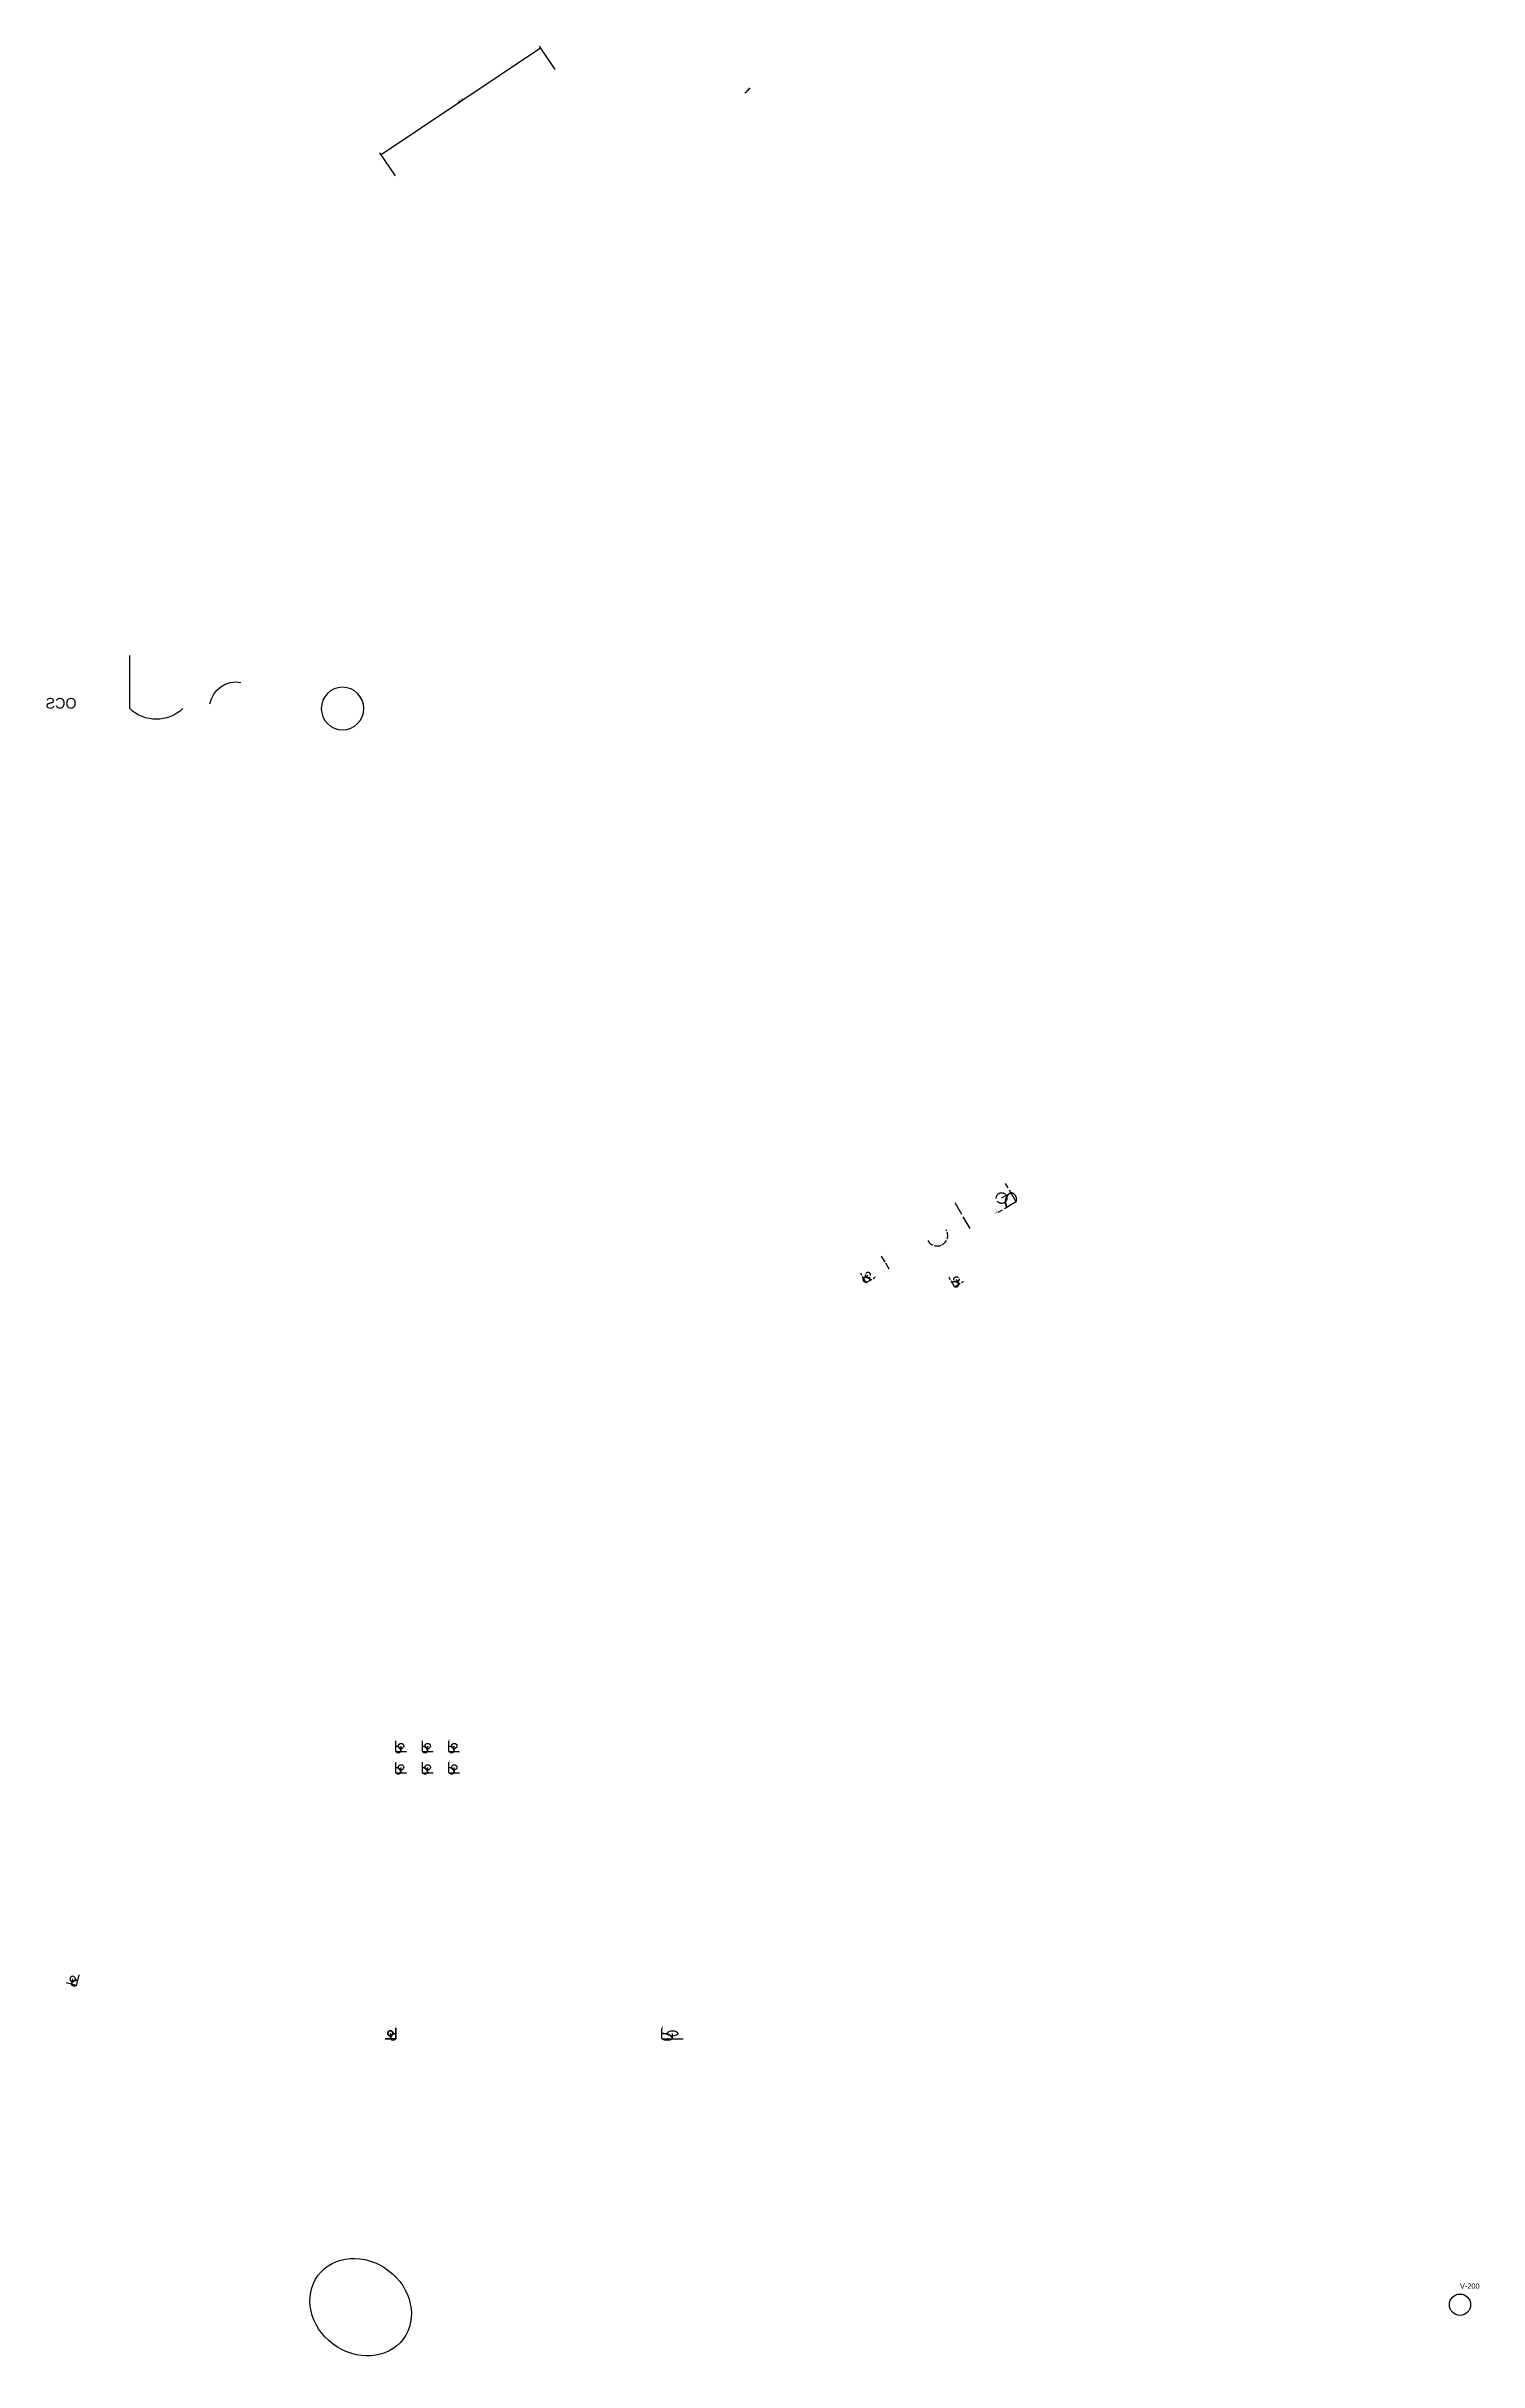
# Model space of a CAD drawing. Header units: millimetres. Extents: x -66 to 204, y -11 to 424.
import ezdxf

# ---------------------------------------------------------------- set-up
doc = ezdxf.new("R2010")
doc.units = ezdxf.units.MM
doc.linetypes.add('DASHED', pattern=[1.524, 1.27, -0.254])
doc.layers.add('ANNO', color=2, linetype='Continuous')
doc.layers.add('EQUIP', color=3, linetype='DASHED')
doc.layers.add('WALLS', color=5, linetype='Continuous', lineweight=50)
doc.styles.add('OpenSansCondensed-Light', font='OpenSansCondensed-Light.ttf')
doc.dimstyles.new('EZ_RADIUS', dxfattribs={"dimtxt": 0.25, "dimasz": 0.25, "dimexe": 0.375, "dimexo": 0.125, "dimgap": 0.1, "dimtad": 1, "dimlfac": 100, "dimzin": 12, "dimdsep": 46, "dimtxsty": 'OpenSansCondensed-Light', "dimblk": 'CLOSEDBLANK', "dimcen": 0, "dimazin": 3, "dimtfac": 0.5, "dimtofl": 0, "dimtmove": 1, "dimatfit": 3})
doc.dimstyles.new('EZDXF', dxfattribs={"dimtxt": 0.25, "dimasz": 0.175, "dimexe": 0.375, "dimexo": 0.125, "dimgap": 0.1, "dimtad": 1, "dimlfac": 100, "dimzin": 12, "dimdsep": 46, "dimtxsty": 'OpenSansCondensed-Light', "dimblk": 'ARCHTICK', "dimcen": 2.5, "dimazin": 3, "dimtfac": 0.5, "dimtmove": 2, "dimatfit": 3})

# ---------------------------------------------------------------- blocks, each defined once
blk = doc.blocks.new('LEAF')
at = {"color": 1}
blk.add_line((0, 0), (0, 2), dxfattribs=at)
at = {"color": 0, "linetype": 'BYBLOCK', "lineweight": -2}
blk.add_line((0, 0), (2, 0), dxfattribs=at)
blk.add_lwpolyline([(0, 0, 0.5), (1, 0), (1, 1)], format="xyb")
blk.add_circle((1, 1), 0.5)
at = {"layer": 'WALLS'}
blk.add_arc((0, 0), 1, 0, 90, dxfattribs=at)
at = {"color": 0}
blk.add_text('L', height=0.3, dxfattribs=at).set_placement((0, 2))
blk = doc.blocks.new('MID', base_point=(1, 1))
at = {"color": 0}
blk.add_line((0, 0), (0, 3), dxfattribs=at)
at = {"color": 0, "rotation": 90}
blk.add_blockref('LEAF', (5, 0), dxfattribs=at)
blk = doc.blocks.new('TOP')
blk.add_lwpolyline([(0, 0, 1), (4, 0)], format="xyb")
at = {"color": 0, "xscale": -1}
blk.add_blockref('MID', (-10, 0), dxfattribs=at)
at = {"color": 0, "xscale": 2, "yscale": 2, "zscale": 2}
blk.add_blockref('MID', (10, 0), dxfattribs=at)
blk.add_blockref('LEAF', (0, -10))
blk = doc.blocks.new('TAGB')
blk.add_circle((0, 0), 2)
blk.add_attdef('TAG', (0, 3), '', height=1)
at = {"flags": 1}
blk.add_attdef('HIDDEN', (0, -3), '', height=1, dxfattribs=at)
blk = doc.blocks.new('_ARCHTICK')
at = {"color": 0, "linetype": 'BYBLOCK', "const_width": 0.15}
blk.add_lwpolyline([(-0.5, -0.5), (0.5, 0.5)], dxfattribs=at)
blk = doc.blocks.new('_CLOSEDBLANK')
at = {"color": 0, "linetype": 'BYBLOCK'}
blk.add_lwpolyline([(-1, 0.2), (0, 0), (-1, -0.2)], close=True, dxfattribs=at)
blk = doc.blocks.new('*D2')
blk.add_line((65.83, 415.83), (66.61, 416.61))
at = {"layer": 'Defpoints'}
for p in [(65.66, 415.66), (60, 410)]:
    blk.add_point(p, dxfattribs=at)
at = {"xscale": 0.25, "yscale": 0.25, "rotation": 224.99999999999994}
blk.add_blockref('_CLOSEDBLANK', (65.66, 415.66), dxfattribs=at)
at = {"insert": (66.1, 416.42), "char_height": 0.25, "attachment_point": 5, "rotation": 45, "style": 'OpenSansCondensed-Light'}
blk.add_mtext('R800', dxfattribs=at)

msp = doc.modelspace()

# ---------------------------------------------------------------- linework, layer by layer
at = {"extrusion": (0, 0, -1)}
msp.add_lwpolyline([(40, 300, 0.4), (50, 300), (50, 310)], format="xyb", dxfattribs=at)
msp.add_circle((10, 300), 4, dxfattribs=at)
at = {"extrusion": (0.3, 0.4, 0.866)}
msp.add_circle((5, 5), 10, dxfattribs=at)
at = {"extrusion": (0, 0, -1)}
msp.add_arc((30, 300), 5, 10, 100, dxfattribs=at)

# ---------------------------------------------------------------- block references
at = {"color": 6, "row_count": 2, "column_count": 3, "row_spacing": 4, "column_spacing": 5}
msp.add_blockref('LEAF', (0, 100), dxfattribs=at)
at = {"extrusion": (0, 0, -1), "rotation": 15}
msp.add_blockref('LEAF', (60, 60), dxfattribs=at)
at = {"xscale": 2}
msp.add_blockref('LEAF', (50, 50), dxfattribs=at)
at = {"layer": 'ANNO'}
msp.add_blockref('TAGB', (200, 0), dxfattribs=at).add_auto_attribs({'TAG': 'V-200'})
at = {"layer": 'EQUIP', "color": 1, "rotation": 30}
msp.add_blockref('TOP', (100, 200), dxfattribs=at)
at = {"layer": 'WALLS', "xscale": -1}
msp.add_blockref('LEAF', (0, 50), dxfattribs=at)

# ---------------------------------------------------------------- texts
at = {"extrusion": (0, 0, -1)}
msp.add_text('OCS', height=2, dxfattribs=at).set_placement((60, 300))

# ---------------------------------------------------------------- dimensions: what is measured, and where the dimension line sits
msp.add_linear_dim(base=(-2.7735, 404.16025), p1=(0, 400), p2=(30, 420), angle=33.6900675, dimstyle='EZDXF').render()
dim = msp.add_radius_dim(center=(60, 410), mpoint=(65.65685, 415.65685), dimstyle='EZ_RADIUS')
dim.commit()
dim.dimension.update_dxf_attribs({"geometry": '*D2', "text_midpoint": (66.0988, 416.41699)})

# ---------------------------------------------------------------- next in the draw order: wipeouts: each hides what was drawn before it
msp.add_wipeout([(0, 0), (1, 0), (1, 1)])

doc.saveas('drawing.dxf')
